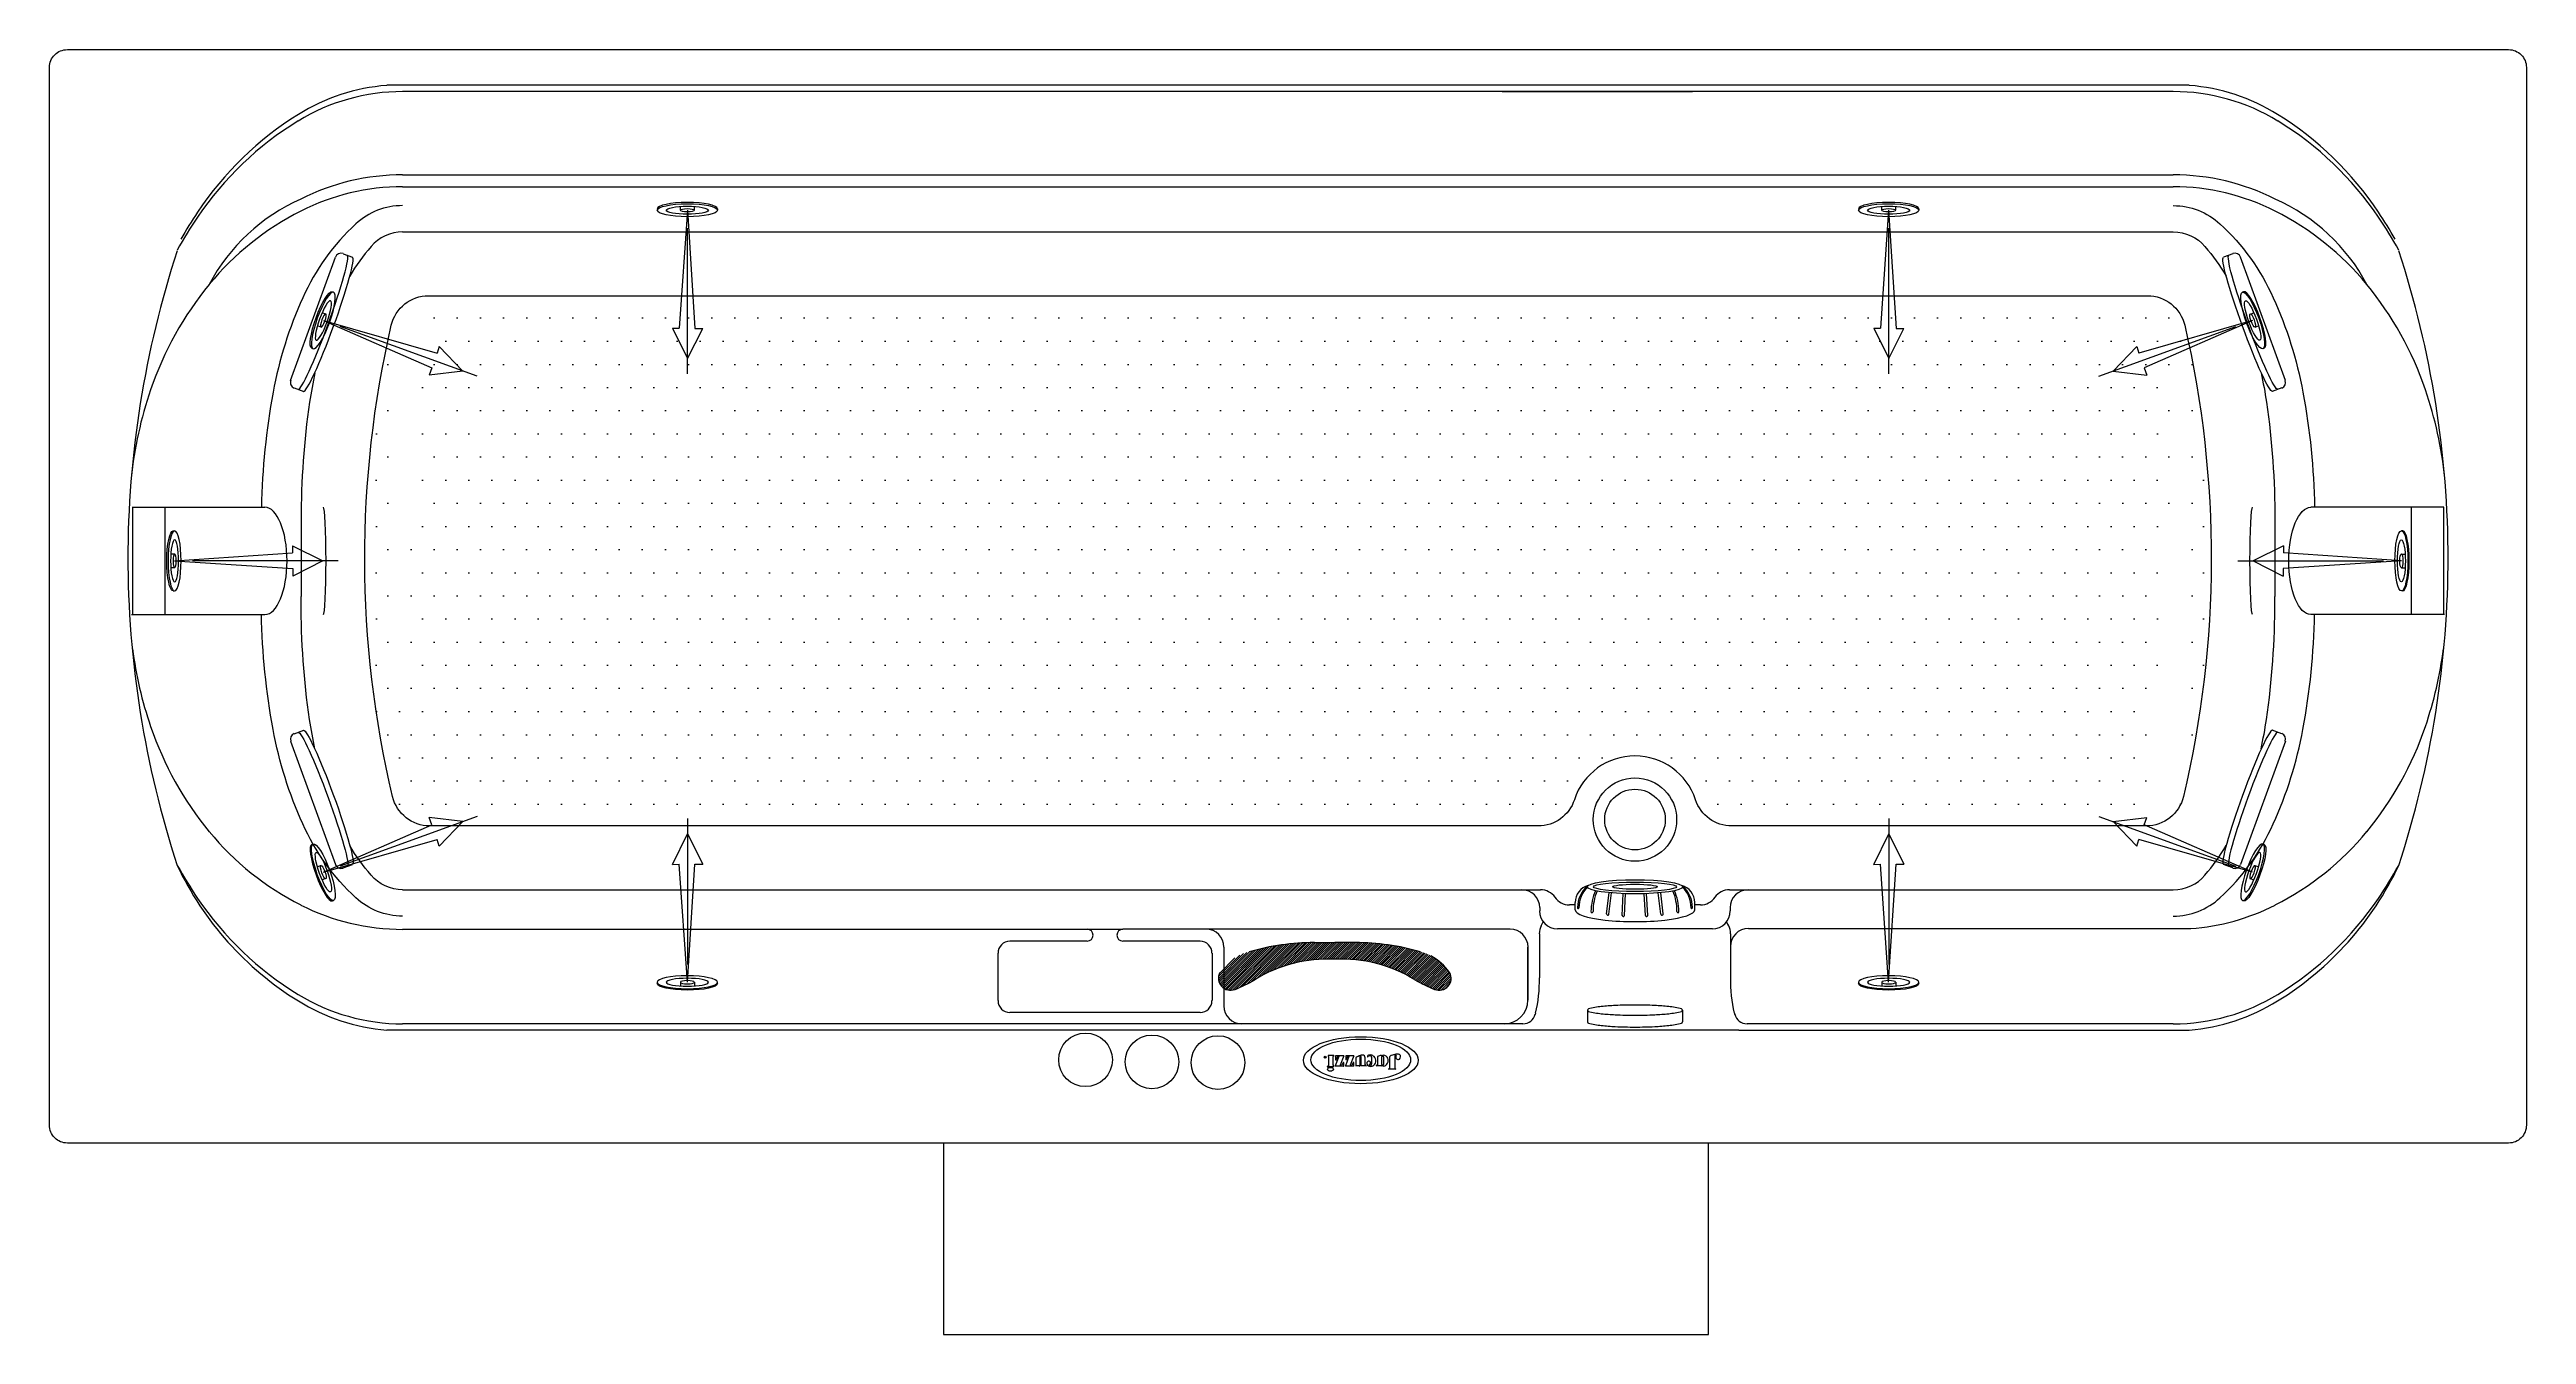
# Model space of a CAD drawing. Header units: millimetres. Extents: x -1239.19 to -1237.49, y 2242.96 to 2243.85.
import ezdxf
from ezdxf.enums import TextEntityAlignment as Align

# ---------------------------------------------------------------- set-up
doc = ezdxf.new("R2010")
doc.units = ezdxf.units.MM
doc.linetypes.add('CENTER', pattern=[2, 1.25, -0.25, 0.25, -0.25])
for name, color, linetype in [('CONTOR04', 7, 'Continuous'), ('dim1', 1, 'Continuous'), ('jacuzzi', 1, 'Continuous'), ('LCENTR02', 1, 'CENTER'), ('LCOTA02', 1, 'Continuous')]:
    doc.layers.add(name, color=color, linetype=linetype)
doc.styles.add('ROMANS', font='romans', dxfattribs={"height": 4})

# ---------------------------------------------------------------- blocks, each defined once
blk = doc.blocks.new('A$C302A24D9')
at = {"layer": 'jacuzzi'}
for p, q in [((0, 1.23), (0, 1.02)), ((1.81, 1.02), (1.81, 1.61)), ((2.9, 1.02), (2.9, 1.61)), ((4.71, 1.23), (4.71, 1.02))]:
    blk.add_line(p, q, dxfattribs=at)
at = {"layer": 'jacuzzi', "extrusion": (0, 0, -1)}
for centre, major_axis, ratio, start_param, end_param in [((2.36, 1.23), (2.36, 0), 0.431953, 3.141593, 6.283185), ((2.36, 1.02), (2.36, 0), 0.431953, 3.141593, 9.424778), ((2.36, 1.02), (1.65, 0), 0.381644, 3.141593, 9.424778), ((2.36, 1.02), (0.544, 0), 0.461888, 1.570796326794896, 7.853981633974482)]:
    blk.add_ellipse(centre, major_axis=major_axis, ratio=ratio, start_param=start_param, end_param=end_param, dxfattribs=at)
blk = doc.blocks.new('BMG')
at = {"layer": 'LCENTR02'}
blk.add_line((0, -12.84), (0, 1.55), dxfattribs=at)
at = {"layer": 'LCOTA02'}
for p, q in [((0, 0), (-0.59, -9.27)), ((0, 0), (0.64, -9.26)), ((0, -11.64), (-1.2, -9.27)), ((-0.59, -9.27), (-1.2, -9.27)), ((1.18, -9.25), (0, -11.64)), ((1.18, -9.25), (0.64, -9.26))]:
    blk.add_line(p, q, dxfattribs=at)
at = {"layer": 'CONTOR04', "yscale": 0.5}
blk.add_blockref('A$C302A24D9', (-2.36, -0.51), dxfattribs=at)

msp = doc.modelspace()

# ---------------------------------------------------------------- hatches: boundary and pattern name
at = {"layer": 'dim1'}
h = msp.add_hatch(dxfattribs=at)
h.set_pattern_fill('DOTS', color=256, scale=0.01, style=0)
edge = h.paths.add_edge_path()
edge.add_arc((-1238.167, 2243.3392), 0.0263, 270, 341.8038, ccw=False)
edge.add_line((-1238.167, 2243.313), (-1238.9277, 2243.313))
edge.add_arc((-1238.9277, 2243.3392), 0.0262, 193.3149, 270, ccw=False)
edge.add_arc((-1238.2623, 2243.4967), 0.7099, 167.0042, 193.3149, ccw=False)
edge.add_arc((-1238.9285, 2243.6505), 0.0263, 90, 167.0042, ccw=False)
edge.add_line((-1238.9285, 2243.6767), (-1237.7488, 2243.6767))
edge.add_arc((-1237.7488, 2243.6505), 0.0262, 12.9958, 90, ccw=False)
edge.add_arc((-1238.415, 2243.4967), 0.7099, -13.3149, 12.9958, ccw=False)
edge.add_arc((-1237.7496, 2243.3392), 0.0262, 270, 346.6851, ccw=False)
edge.add_line((-1237.7496, 2243.313), (-1238.034, 2243.313))
edge.add_arc((-1238.034, 2243.3392), 0.0263, 198.1962, 270, ccw=False)
edge.add_arc((-1238.1005, 2243.3174), 0.0437, 18.1962, 161.8038)
at = {"layer": 'jacuzzi'}
h = msp.add_hatch(dxfattribs=at)
h.set_pattern_fill('ANSI31', color=256, scale=0.00819, style=0)
h.set_pattern_definition([(45, (-1240.6775504, 2247.785411), (-0.00072390057, 0.00072390057), [])])
h.paths.add_polyline_path([(-1238.2516, 2243.2076, 0.040015), (-1238.2377, 2243.2008, 0.693838), (-1238.2277, 2243.2125, 0.117767), (-1238.2407, 2243.224, 0.051981), (-1238.2477, 2243.2267, 0.067757), (-1238.2925, 2243.2331), (-1238.3065, 2243.2331), (-1238.3206, 2243.2331, 0.067757), (-1238.3653, 2243.2267, 0.051981), (-1238.3724, 2243.224, 0.117767), (-1238.3854, 2243.2125, 0.693838), (-1238.3753, 2243.2008, 0.040015), (-1238.3615, 2243.2076, -0.150241), (-1238.3065, 2243.2216, -0.150241)])

# ---------------------------------------------------------------- linework, layer by layer
for p, q in [((-1238.4734, 2243.821), (-1238.9572, 2243.821)), ((-1238.4734, 2243.8167), (-1238.9463, 2243.8167)), ((-1237.7201, 2243.821), (-1238.4734, 2243.821)), ((-1237.7311, 2243.8167), (-1238.4734, 2243.8167)), ((-1238.2202, 2243.8167), (-1238.3836, 2243.8167)), ((-1238.1916, 2243.8167), (-1238.061, 2243.8167)), ((-1238.9463, 2243.7595), (-1237.7311, 2243.7595)), ((-1238.9463, 2243.7514), (-1238.4734, 2243.7514)), ((-1238.4734, 2243.7514), (-1237.7311, 2243.7514)), ((-1238.9463, 2243.7205), (-1237.7311, 2243.7205)), ((-1239.0232, 2243.6186), (-1238.9924, 2243.7031)), ((-1238.9872, 2243.7055), (-1238.9807, 2243.7031)), ((-1237.6901, 2243.7055), (-1237.6966, 2243.7031)), ((-1237.6541, 2243.6186), (-1237.6849, 2243.7031)), ((-1239.0207, 2243.6134), (-1239.0142, 2243.611)), ((-1237.6566, 2243.6134), (-1237.6631, 2243.611)), ((-1239.1319, 2243.5316), (-1239.0408, 2243.5316)), ((-1239.1317, 2243.5316), (-1239.1317, 2243.4581)), ((-1239.1095, 2243.5316), (-1239.1095, 2243.4581)), ((-1237.5454, 2243.5316), (-1237.6366, 2243.5316)), ((-1237.5678, 2243.5316), (-1237.5678, 2243.4581)), ((-1237.5456, 2243.5316), (-1237.5456, 2243.4581)), ((-1239.016, 2243.5229), (-1239.016, 2243.4705)), ((-1237.6613, 2243.5229), (-1237.6613, 2243.4705)), ((-1239.1325, 2243.4581), (-1239.0408, 2243.4581)), ((-1239.016, 2243.4668), (-1239.016, 2243.4705)), ((-1237.6613, 2243.4668), (-1237.6613, 2243.4705)), ((-1237.5448, 2243.4581), (-1237.6366, 2243.4581)), ((-1239.0232, 2243.3711), (-1238.9924, 2243.2866)), ((-1239.0207, 2243.3763), (-1239.0142, 2243.3787)), ((-1237.6541, 2243.3711), (-1237.6849, 2243.2866)), ((-1237.6566, 2243.3763), (-1237.6631, 2243.3787)), ((-1238.9872, 2243.2842), (-1238.9807, 2243.2866)), ((-1237.6901, 2243.2842), (-1237.6966, 2243.2866)), ((-1238.9463, 2243.2692), (-1238.1654, 2243.2692)), ((-1238.0356, 2243.2692), (-1237.7311, 2243.2692)), ((-1238.1659, 2243.257), (-1238.1659, 2243.2547)), ((-1238.1415, 2243.2589), (-1238.1455, 2243.2589)), ((-1238.1416, 2243.2555), (-1238.1415, 2243.2605)), ((-1238.1416, 2243.2555), (-1238.1415, 2243.2605)), ((-1238.12, 2243.2527), (-1238.1182, 2243.2672)), ((-1238.1184, 2243.2525), (-1238.1166, 2243.2671)), ((-1238.1093, 2243.2517), (-1238.1086, 2243.2666)), ((-1238.1077, 2243.2517), (-1238.107, 2243.2665)), ((-1238.0933, 2243.2517), (-1238.0941, 2243.2665)), ((-1238.0917, 2243.2517), (-1238.0925, 2243.2666)), ((-1238.0827, 2243.2525), (-1238.0845, 2243.2671)), ((-1238.0811, 2243.2527), (-1238.0828, 2243.2672)), ((-1238.0595, 2243.2555), (-1238.0595, 2243.2605)), ((-1238.0556, 2243.2589), (-1238.0595, 2243.2589)), ((-1238.0351, 2243.257), (-1238.0351, 2243.2547)), ((-1238.9463, 2243.2422), (-1238.452, 2243.2422)), ((-1238.1862, 2243.2422), (-1238.452, 2243.2422)), ((-1238.1661, 2243.2391), (-1238.1661, 2243.2088)), ((-1238.1649, 2243.2446), (-1238.1635, 2243.2473)), ((-1238.0474, 2243.2424), (-1238.1537, 2243.2424)), ((-1238.0362, 2243.2446), (-1238.0376, 2243.2473)), ((-1238.0349, 2243.2391), (-1238.0349, 2243.2088)), ((-1238.0227, 2243.2426), (-1237.719, 2243.2426)), ((-1238.5377, 2243.2258), (-1238.5377, 2243.1932)), ((-1238.4765, 2243.234), (-1238.5295, 2243.234)), ((-1238.399, 2243.234), (-1238.452, 2243.234)), ((-1238.3908, 2243.2258), (-1238.3908, 2243.1932)), ((-1238.3826, 2243.2299), (-1238.3826, 2243.1891)), ((-1238.3206, 2243.2331), (-1238.3065, 2243.2331)), ((-1238.2925, 2243.2331), (-1238.3065, 2243.2331)), ((-1238.174, 2243.2304), (-1238.174, 2243.1936)), ((-1238.174, 2243.1936), (-1238.174, 2243.2299)), ((-1238.399, 2243.185), (-1238.5295, 2243.185)), ((-1238.1688, 2243.1845), (-1238.169, 2243.1838)), ((-1238.1332, 2243.1867), (-1238.1332, 2243.1786)), ((-1238.0679, 2243.1867), (-1238.0679, 2243.1786)), ((-1238.0323, 2243.1845), (-1238.0321, 2243.1838)), ((-1238.0293, 2243.173), (-1238.9572, 2243.173)), ((-1238.1774, 2243.1773), (-1238.9463, 2243.1773)), ((-1238.0293, 2243.173), (-1237.7201, 2243.173)), ((-1237.7311, 2243.1773), (-1238.0236, 2243.1773)), ((-1238.3112, 2243.1554), (-1238.3112, 2243.1552)), ((-1238.3073, 2243.1555), (-1238.3111, 2243.1555)), ((-1238.3072, 2243.1554), (-1238.3072, 2243.1552)), ((-1238.3037, 2243.1549), (-1238.3062, 2243.1484)), ((-1238.306, 2243.1554), (-1238.306, 2243.1527)), ((-1238.3005, 2243.1554), (-1238.3059, 2243.1554)), ((-1238.3055, 2243.1526), (-1238.3059, 2243.1526)), ((-1238.3004, 2243.1553), (-1238.3028, 2243.1489)), ((-1238.3005, 2243.1507), (-1238.3008, 2243.1507)), ((-1238.3004, 2243.1484), (-1238.3004, 2243.1506)), ((-1238.2968, 2243.1549), (-1238.2993, 2243.1484)), ((-1238.299, 2243.1554), (-1238.299, 2243.1527)), ((-1238.2935, 2243.1554), (-1238.2989, 2243.1554)), ((-1238.2986, 2243.1526), (-1238.2989, 2243.1526)), ((-1238.2934, 2243.1553), (-1238.2959, 2243.1489)), ((-1238.2935, 2243.1507), (-1238.2938, 2243.1507)), ((-1238.2934, 2243.1484), (-1238.2934, 2243.1506)), ((-1238.2857, 2243.149), (-1238.2857, 2243.154)), ((-1238.2842, 2243.1551), (-1238.2842, 2243.1546)), ((-1238.2813, 2243.1544), (-1238.2813, 2243.1499)), ((-1238.2771, 2243.1491), (-1238.2771, 2243.1549)), ((-1238.2746, 2243.1553), (-1238.2746, 2243.1557)), ((-1238.2688, 2243.1466), (-1238.2688, 2243.155)), ((-1238.2653, 2243.1557), (-1238.2653, 2243.1468)), ((-1238.3005, 2243.1483), (-1238.3061, 2243.1483)), ((-1238.2935, 2243.1483), (-1238.2992, 2243.1483)), ((-1238.2895, 2243.1484), (-1238.2921, 2243.1484)), ((-1238.2852, 2243.1484), (-1238.2884, 2243.1484)), ((-1238.2852, 2243.1489), (-1238.2856, 2243.1489)), ((-1238.2852, 2243.1488), (-1238.2852, 2243.1484)), ((-1238.2779, 2243.1485), (-1238.2779, 2243.1488)), ((-1238.2777, 2243.1489), (-1238.2773, 2243.1489)), ((-1238.2746, 2243.1484), (-1238.2777, 2243.1484)), ((-1238.2744, 2243.1486), (-1238.2744, 2243.1485)), ((-1238.2695, 2243.1462), (-1238.2695, 2243.1464)), ((-1238.2693, 2243.1466), (-1238.2688, 2243.1466)), ((-1238.265, 2243.1461), (-1238.2693, 2243.1461)), ((-1238.2652, 2243.1466), (-1238.265, 2243.1466)), ((-1238.2649, 2243.1464), (-1238.2649, 2243.1462)), ((-1238.5751, 2243.0955), (-1238.5751, 2242.9643)), ((-1238.0501, 2242.9643), (-1238.0501, 2243.0955)), ((-1238.5751, 2242.9643), (-1238.0501, 2242.9643))]:
    msp.add_line(p, q, dxfattribs=at)
at = {"layer": 'jacuzzi', "color": 3}
msp.add_lwpolyline([(-1237.4887, 2243.1078, -0.414214), (-1237.5009, 2243.0955), (-1239.1764, 2243.0955, -0.414214), (-1239.1887, 2243.1078), (-1239.1887, 2243.8333, -0.414214), (-1239.1764, 2243.8455), (-1237.5009, 2243.8455, -0.414214), (-1237.4887, 2243.8333)], format="xyb", close=True, dxfattribs=at)
at = {"layer": 'jacuzzi'}
for points in [[(-1238.9463, 2243.7385, 0.188149), (-1238.9784, 2243.726, 0.101334), (-1239.0149, 2243.6753, 0.059725), (-1239.0352, 2243.6105, 0.041549), (-1239.0432, 2243.5316)], [(-1237.7311, 2243.7385, -0.188149), (-1237.699, 2243.726, -0.101334), (-1237.6624, 2243.6753, -0.059725), (-1237.6421, 2243.6105, -0.041549), (-1237.6341, 2243.5316)], [(-1238.9463, 2243.7205, 0.219593), (-1238.968, 2243.7104, 0.041078), (-1238.9826, 2243.6902)], [(-1237.7311, 2243.7205, -0.219593), (-1237.7093, 2243.7104, -0.041078), (-1237.6948, 2243.6902)], [(-1239.0065, 2243.6239, 0.016396), (-1239.0102, 2243.6037, 0.03634), (-1239.016, 2243.5229)], [(-1237.6708, 2243.6239, -0.016396), (-1237.6671, 2243.6037, -0.03634), (-1237.6613, 2243.5229)], [(-1238.9463, 2243.2512, -0.188149), (-1238.9784, 2243.2637, -0.101334), (-1239.0149, 2243.3144, -0.059725), (-1239.0352, 2243.3792, -0.041549), (-1239.0432, 2243.4581)], [(-1239.0065, 2243.3658, -0.016396), (-1239.0102, 2243.386, -0.03634), (-1239.016, 2243.4668)], [(-1237.7311, 2243.2512, 0.188149), (-1237.699, 2243.2637, 0.101334), (-1237.6624, 2243.3144, 0.059725), (-1237.6421, 2243.3792, 0.041549), (-1237.6341, 2243.4581)], [(-1237.6708, 2243.3658, 0.016396), (-1237.6671, 2243.386, 0.03634), (-1237.6613, 2243.4668)], [(-1238.9463, 2243.2692, -0.219593), (-1238.968, 2243.2793, -0.041078), (-1238.9826, 2243.2995)], [(-1237.7311, 2243.2692, 0.219593), (-1237.7093, 2243.2793, 0.041078), (-1237.6948, 2243.2995)], [(-1238.3108, 2243.1548), (-1238.3108, 2243.1486, -0.309408), (-1238.3109, 2243.1484, 0.090701), (-1238.3117, 2243.148, 0.365017), (-1238.3117, 2243.1479), (-1238.3116, 2243.1477, 0.451807), (-1238.3114, 2243.1477, -0.178007), (-1238.3103, 2243.148)], [(-1238.3104, 2243.148), (-1238.3073, 2243.148, 0.414214), (-1238.3073, 2243.1481), (-1238.3073, 2243.1485, 0.414214), (-1238.3073, 2243.1486), (-1238.3076, 2243.1486, -0.414214), (-1238.3077, 2243.1487), (-1238.3077, 2243.1548)], [(-1238.2891, 2243.1556, 0.062974), (-1238.2918, 2243.1542, 0.257829), (-1238.2921, 2243.1537), (-1238.2921, 2243.1484)], [(-1238.2885, 2243.1484), (-1238.2885, 2243.1547, 0.135484), (-1238.2885, 2243.1548, 0.597309), (-1238.2894, 2243.1547, 0.11277), (-1238.2894, 2243.1547), (-1238.2894, 2243.1484)]]:
    msp.add_lwpolyline(points, format="xyb", dxfattribs=at)
for points in [[(-1238.1421, 2243.331, -0.323974), (-1238.167, 2243.313), (-1238.9277, 2243.313, -0.347675), (-1238.9532, 2243.3332, -0.115309), (-1238.9541, 2243.6564, -0.349236), (-1238.9285, 2243.6767), (-1237.7488, 2243.6767, -0.349236), (-1237.7232, 2243.6564, -0.115309), (-1237.7241, 2243.3332, -0.347675), (-1237.7496, 2243.313), (-1238.034, 2243.313, -0.323974), (-1238.059, 2243.331, 0.72393)], [(-1238.2744, 2243.1543), (-1238.2744, 2243.1498, 1), (-1238.2728, 2243.1498), (-1238.2728, 2243.1543, 1)]]:
    msp.add_lwpolyline(points, format="xyb", close=True, dxfattribs=at)
for centre, radius in [((-1238.1005, 2243.3174), 0.0286), ((-1238.1005, 2243.3174), 0.0208), ((-1238.4776, 2243.1526), 0.0184), ((-1238.432, 2243.1512), 0.0184), ((-1238.3867, 2243.1507), 0.0184), ((-1238.3131, 2243.1544), 0.000696)]:
    msp.add_circle(centre, radius, dxfattribs=at)
for centre, radius, start, end in [((-1238.9463, 2243.6791), 0.1376, 90, 121.4315), ((-1238.9463, 2243.6858), 0.1356, 94.6272, 121.8405), ((-1237.7311, 2243.6791), 0.1376, 58.5685, 90), ((-1237.7311, 2243.6858), 0.1356, 58.1595, 85.3728), ((-1238.8978, 2243.6078), 0.2275, 121.8405, 146.2966), ((-1238.9005, 2243.6042), 0.2254, 121.4315, 145.8725), ((-1237.7795, 2243.6078), 0.2275, 33.7034, 58.1595), ((-1237.7768, 2243.6042), 0.2254, 34.1275, 58.5685), ((-1238.9463, 2243.6041), 0.1555, 90, 116.739), ((-1238.9463, 2243.5959), 0.1555, 90, 116.739), ((-1237.7311, 2243.6041), 0.1555, 63.261, 90), ((-1237.7311, 2243.5959), 0.1555, 63.261, 90), ((-1238.828, 2243.5551), 0.3129, 145.8725, 150.744), ((-1238.8209, 2243.5565), 0.3199, 146.2966, 150.2145), ((-1238.9632, 2243.6228), 0.1313, 113.8287, 152.0047), ((-1238.9285, 2243.5606), 0.1949, 116.739, 140.5737), ((-1237.7141, 2243.6228), 0.1313, 27.9953, 66.1713), ((-1237.7488, 2243.5606), 0.1949, 39.4263, 63.261), ((-1237.8564, 2243.5565), 0.3199, 29.7855, 33.7034), ((-1237.8493, 2243.5551), 0.3129, 29.256, 34.1275), ((-1238.4539, 2243.4953), 0.681, 161.8403, 180), ((-1238.9886, 2243.7017), 0.00408, 70, 160), ((-1237.6887, 2243.7017), 0.00408, 20, 110), ((-1238.2234, 2243.4953), 0.681, 0, 18.1597), ((-1238.9007, 2243.5378), 0.2309, 140.5737, 161.1934), ((-1237.7766, 2243.5378), 0.2309, 18.8066, 39.4263), ((-1238.857, 2243.5229), 0.2771, 161.1934, 174.0453), ((-1239.0193, 2243.6172), 0.00408, 160, 250), ((-1237.658, 2243.6172), 0.00408, 290, 20), ((-1237.8203, 2243.5229), 0.2771, 5.9547, 18.8066), ((-1238.4539, 2243.4982), 0.681, 180, 198.1597), ((-1238.2234, 2243.4982), 0.681, 341.8403, 0), ((-1238.857, 2243.4706), 0.2771, 187.4771, 198.8066), ((-1237.8203, 2243.4706), 0.2771, 341.1934, 352.5229), ((-1238.9007, 2243.4557), 0.2309, 198.8066, 219.4263), ((-1239.0193, 2243.3725), 0.00408, 110, 200), ((-1237.658, 2243.3725), 0.00408, 340, 70), ((-1237.7766, 2243.4557), 0.2309, 320.5737, 341.1934), ((-1238.9285, 2243.4329), 0.1949, 219.4263, 243.261), ((-1237.7488, 2243.4329), 0.1949, 296.739, 320.5737), ((-1238.9886, 2243.288), 0.00408, 200, 290), ((-1237.6887, 2243.288), 0.00408, 250, 340), ((-1238.9034, 2243.3791), 0.2185, 205.2358, 238.4122), ((-1238.828, 2243.4389), 0.3129, 209.2635, 214.1275), ((-1238.1782, 2243.257), 0.0123, 0, 90), ((-1238.1654, 2243.257), 0.0123, 35.3694, 90), ((-1238.1293, 2243.2604), 0.0123, 105.4909, 179.5), ((-1238.1221, 2243.2576), 0.0178, 127.8314, 181.6456), ((-1238.1191, 2243.257), 0.0199, 134.3309, 180.2321), ((-1238.0718, 2243.2604), 0.0123, 0.5, 74.4472), ((-1238.0789, 2243.2576), 0.0178, 358.3544, 52.1082), ((-1238.0819, 2243.257), 0.0199, 359.7679, 45.0739), ((-1238.0356, 2243.257), 0.0123, 90, 144.6306), ((-1238.0229, 2243.257), 0.0123, 90, 180), ((-1237.7739, 2243.3791), 0.2185, 301.5878, 334.7642), ((-1237.8493, 2243.4389), 0.3129, 325.8725, 330.7365), ((-1238.9005, 2243.3898), 0.2254, 214.1275, 238.5685), ((-1238.9463, 2243.3976), 0.1555, 243.261, 270), ((-1238.1537, 2243.2547), 0.0123, 180, 270), ((-1238.1455, 2243.2712), 0.0123, 215.3694, 270), ((-1238.1395, 2243.2569), 0.000502, 158.3204, 352.6804), ((-1238.0948, 2243.2541), 0.0359, 156.1373, 179.444), ((-1238.13, 2243.2542), 0.000723, 160.0987, 10.7386), ((-1238.0906, 2243.2541), 0.0387, 158.2863, 179.644), ((-1238.1192, 2243.2526), 0.000793, 170.818, 354.7502), ((-1238.0819, 2243.2526), 0.000793, 185.2498, 9.182), ((-1238.1104, 2243.2541), 0.0387, 0.356, 21.7114), ((-1238.1063, 2243.2541), 0.0359, 0.556, 23.8599), ((-1238.071, 2243.2542), 0.000723, 169.2614, 19.9013), ((-1238.0616, 2243.2569), 0.000502, 187.3196, 21.6796), ((-1238.0556, 2243.2712), 0.0123, 270, 324.6306), ((-1238.0474, 2243.2547), 0.0123, 270, 0), ((-1237.7311, 2243.3976), 0.1555, 274.4405, 296.739), ((-1237.7768, 2243.3898), 0.2254, 301.4315, 325.8725), ((-1238.4765, 2243.2381), 0.00408, 270, 90), ((-1238.452, 2243.2381), 0.00408, 90, 270), ((-1238.3949, 2243.2299), 0.0123, 0, 90), ((-1238.1862, 2243.2299), 0.0123, 0, 90), ((-1238.1862, 2243.2299), 0.0123, 0, 90), ((-1238.1539, 2243.2391), 0.0123, 153.4979, 180), ((-1238.1539, 2243.2391), 0.0123, 153.4979, 180), ((-1238.1085, 2243.2517), 0.000809, 176.3618, 357.5776), ((-1238.0925, 2243.2517), 0.000809, 182.4224, 3.6382), ((-1238.0472, 2243.2391), 0.0123, 0, 26.5021), ((-1238.0227, 2243.2304), 0.0123, 90, 180), ((-1238.5295, 2243.2258), 0.00817, 90, 180), ((-1238.399, 2243.2258), 0.00817, 0, 90), ((-1238.3194, 2243.0656), 0.1675, 90.3971, 105.9022), ((-1238.3112, 2243.1252), 0.0965, 87.2469, 121.424), ((-1238.3019, 2243.1252), 0.0965, 58.576, 92.7531), ((-1238.2936, 2243.0656), 0.1675, 74.0978, 89.6029), ((-1238.2583, 2243.191), 0.0373, 35.0288, 61.8953), ((-1238.3782, 2243.2085), 0.00819, 151.3486, 292.3936), ((-1238.4103, 2243.2906), 0.0964, 291.466, 300.4595), ((-1238.2027, 2243.2906), 0.0964, 239.5405, 248.534), ((-1238.2349, 2243.2085), 0.00819, 247.6064, 28.6514), ((-1238.2586, 2243.2066), 0.0925, 346.1843, 1.3923), ((-1237.9425, 2243.2066), 0.0925, 178.6077, 193.8157), ((-1238.9463, 2243.3149), 0.1376, 238.5685, 270), ((-1238.9463, 2243.3082), 0.1356, 238.1595, 265.3728), ((-1238.5295, 2243.1932), 0.00817, 180, 270), ((-1238.399, 2243.1932), 0.00817, 270, 0), ((-1238.3704, 2243.1896), 0.0123, 180, 270), ((-1238.1903, 2243.1936), 0.0163, 270, 0), ((-1238.1323, 2243.1867), 0.000857, 104.1631, 180), ((-1238.1323, 2243.1867), 0.000857, 180, 255.8369), ((-1238.117, 2243.1261), 0.0634, 95.9674, 104.1631), ((-1238.117, 2243.2473), 0.0634, 255.8369, 264.0326), ((-1238.1072, 2243.0321), 0.1579, 92.4792, 95.9674), ((-1238.1072, 2243.3413), 0.1579, 264.0326, 267.5208), ((-1238.1005, 2242.8777), 0.3125, 90, 92.4792), ((-1238.1005, 2242.8777), 0.3125, 87.5208, 90), ((-1238.0938, 2243.0321), 0.1579, 84.0326, 87.5208), ((-1238.0938, 2243.3413), 0.1579, 272.4792, 275.9674), ((-1238.084, 2243.1261), 0.0634, 75.8369, 84.0326), ((-1238.084, 2243.2473), 0.0634, 275.9674, 284.1631), ((-1238.0687, 2243.1867), 0.000857, 0, 75.8369), ((-1238.0687, 2243.1867), 0.000857, 284.1631, 0), ((-1237.7311, 2243.3149), 0.1376, 270, 301.4315), ((-1237.7311, 2243.3082), 0.1356, 274.6272, 301.8405), ((-1238.1774, 2243.1861), 0.00875, 270, 345.3158), ((-1238.1323, 2243.1786), 0.000857, 180, 255.8369), ((-1238.117, 2243.2392), 0.0634, 255.8369, 264.0326), ((-1238.1072, 2243.3332), 0.1579, 264.0326, 267.5208), ((-1238.1005, 2243.4957), 0.3125, 267.5208, 270), ((-1238.1005, 2243.4876), 0.3125, 267.5208, 270), ((-1238.1005, 2243.4957), 0.3125, 270, 272.4792), ((-1238.1005, 2243.4876), 0.3125, 270, 272.4792), ((-1238.0938, 2243.3332), 0.1579, 272.4792, 275.9674), ((-1238.084, 2243.2392), 0.0634, 275.9674, 284.1631), ((-1238.0687, 2243.1786), 0.000857, 284.1631, 0), ((-1238.0236, 2243.1861), 0.00875, 194.6842, 270), ((-1238.3111, 2243.1554), 0.0000799, 90, 180), ((-1238.3111, 2243.1552), 0.0000799, 180, 273.6112), ((-1238.3111, 2243.1548), 0.00032, 0, 93.6112), ((-1238.3074, 2243.1548), 0.00032, 82.1724, 180), ((-1238.3073, 2243.1554), 0.0000799, 0, 90), ((-1238.3073, 2243.1552), 0.0000799, 262.1724, 0), ((-1238.3059, 2243.1553), 0.0000799, 90, 180), ((-1238.3059, 2243.1527), 0.0000799, 180, 270), ((-1238.3055, 2243.1527), 0.0000996, 270, 3.7772), ((-1238.3031, 2243.1529), 0.00229, 114.8275, 183.7772), ((-1238.3037, 2243.1529), 0.00213, 94.0743, 101.2218), ((-1238.3038, 2243.1549), 0.0000996, 338.9296, 94.0743), ((-1238.3031, 2243.1508), 0.00225, 310.1573, 355.0588), ((-1238.3008, 2243.1506), 0.0000799, 90, 175.0588), ((-1238.3005, 2243.1553), 0.0000996, 338.9296, 90), ((-1238.3005, 2243.1506), 0.0000799, 0, 90), ((-1238.2989, 2243.1553), 0.0000799, 90, 180), ((-1238.2989, 2243.1527), 0.0000799, 180, 270), ((-1238.2986, 2243.1527), 0.0000996, 270, 3.7772), ((-1238.2962, 2243.1529), 0.00229, 114.8275, 183.7772), ((-1238.2967, 2243.1529), 0.00213, 94.0743, 101.2218), ((-1238.2969, 2243.1549), 0.0000996, 338.9296, 94.0743), ((-1238.2961, 2243.1508), 0.00225, 310.1573, 355.0588), ((-1238.2938, 2243.1506), 0.0000799, 90, 175.0588), ((-1238.2935, 2243.1553), 0.0000996, 338.9296, 90), ((-1238.2935, 2243.1506), 0.0000799, 0, 90), ((-1238.2879, 2243.1522), 0.00369, 84.0736, 109.8501), ((-1238.2876, 2243.154), 0.00188, 0, 87.9232), ((-1238.283, 2243.1502), 0.00156, 114.3936, 205.9072), ((-1238.2816, 2243.152), 0.00409, 115.0031, 128.9089), ((-1238.2841, 2243.1551), 0.0000996, 129.1312, 180), ((-1238.2841, 2243.1546), 0.0000996, 180, 324.8584), ((-1238.2825, 2243.1534), 0.00192, 115.2704, 144.8584), ((-1238.2832, 2243.1505), 0.00121, 290.2833, 110.7343), ((-1238.2821, 2243.1522), 0.00374, 61.6824, 109.3433), ((-1238.2823, 2243.153), 0.00233, 78.5772, 114.2197), ((-1238.2821, 2243.1545), 0.000811, 354.0544, 72.5389), ((-1238.2822, 2243.152), 0.0039, 307.1313, 62.2671), ((-1238.2739, 2243.1492), 0.00655, 96.286, 120.0862), ((-1238.2731, 2243.1531), 0.00267, 48.3999, 124.2305), ((-1238.2737, 2243.1521), 0.00386, 306.3033, 51.4856), ((-1238.2686, 2243.155), 0.00016, 118.8232, 180), ((-1238.2606, 2243.1392), 0.0178, 105.5604, 116.8444), ((-1238.2638, 2243.1505), 0.00605, 80.1754, 105.4183), ((-1238.2649, 2243.1556), 0.000496, 140.2199, 171.1443), ((-1238.2648, 2243.1555), 0.00053, 117.2029, 136.5289), ((-1238.2649, 2243.1556), 0.000398, 66.1283, 117.2029), ((-1238.265, 2243.1555), 0.000581, 15.7752, 66.1283), ((-1238.2631, 2243.1545), 0.00161, 149.3882, 303.2376), ((-1238.2648, 2243.1555), 0.000398, 329.3882, 15.7752), ((-1238.263, 2243.1549), 0.00159, 54.8089, 80.1754), ((-1238.2632, 2243.1547), 0.00185, 302.9803, 54.8089), ((-1238.3061, 2243.1484), 0.0000799, 158.9296, 270), ((-1238.3027, 2243.1489), 0.0000996, 158.9296, 260.3374), ((-1238.3025, 2243.1501), 0.0014, 260.3374, 309.0048), ((-1238.3005, 2243.1484), 0.0000799, 270, 0), ((-1238.2992, 2243.1484), 0.0000799, 158.9296, 270), ((-1238.2958, 2243.1489), 0.0000996, 158.9296, 260.3374), ((-1238.2956, 2243.1501), 0.0014, 260.3374, 309.0048), ((-1238.2935, 2243.1484), 0.0000799, 270, 0), ((-1238.2921, 2243.1484), 0.0000799, 180, 270), ((-1238.2895, 2243.1484), 0.0000799, 270, 0), ((-1238.2884, 2243.1484), 0.0000799, 180, 270), ((-1238.2856, 2243.149), 0.0000799, 180, 270), ((-1238.2852, 2243.1488), 0.0000799, 0, 90), ((-1238.2852, 2243.1484), 0.0000799, 270, 0), ((-1238.282, 2243.1509), 0.00277, 209.5272, 267.5019), ((-1238.2826, 2243.149), 0.000366, 109.0295, 224.0873), ((-1238.2824, 2243.1494), 0.000854, 230.781, 276.3414), ((-1238.2824, 2243.1496), 0.00101, 277.112, 327.2426), ((-1238.282, 2243.1516), 0.00348, 268.5996, 308.9527), ((-1238.283, 2243.1499), 0.00172, 330.4373, 359.0124), ((-1238.2777, 2243.1488), 0.00016, 90, 180), ((-1238.2777, 2243.1485), 0.00016, 180, 270), ((-1238.2773, 2243.1491), 0.00016, 270, 0), ((-1238.2746, 2243.1485), 0.00016, 270, 0), ((-1238.2743, 2243.1486), 0.0000799, 51.4553, 180), ((-1238.2731, 2243.1508), 0.00245, 239.9231, 312.2761), ((-1238.2693, 2243.1464), 0.00016, 90, 180), ((-1238.2693, 2243.1462), 0.00016, 180, 270), ((-1238.2652, 2243.1468), 0.00016, 180, 270), ((-1238.265, 2243.1464), 0.00016, 0, 90), ((-1238.265, 2243.1462), 0.00016, 270, 0)]:
    msp.add_arc(centre, radius, start, end, dxfattribs=at)
for centre, major_axis, ratio, start_param, end_param in [((-1239.0012, 2243.6585), (0.0168, 0.046), 0.081634, 3.141593, 6.283185), ((-1238.9975, 2243.6571), (0.0168, 0.046), 0.081634, 3.141593, 6.283185), ((-1239.0408, 2243.4948), (0, 0.0368), 0.411322, 3.141593, 6.283185), ((-1239.0007, 2243.4948), (0, 0.0368), 0.049428, 3.141593, 6.283185), ((-1237.6798, 2243.3326), (-0.0168, -0.046), 0.081634, 3.141593, 6.283185), ((-1237.6761, 2243.3312), (-0.0168, -0.046), 0.081634, 3.141593, 6.283185), ((-1238.1005, 2243.2555), (-0.041, 0), 0.198307, 6.281174, 9.428239)]:
    msp.add_ellipse(centre, major_axis=major_axis, ratio=ratio, start_param=start_param, end_param=end_param, dxfattribs=at)
at = {"layer": 'jacuzzi', "extrusion": (0, 0, -1)}
for centre, major_axis, ratio in [((-1237.6798, 2243.6571), (-0.0168, 0.046), 0.081634), ((-1237.6761, 2243.6585), (-0.0168, 0.046), 0.081634), ((-1237.6766, 2243.4948), (0, 0.0368), 0.049428), ((-1237.6366, 2243.4948), (0, 0.0368), 0.411322), ((-1239.0012, 2243.3312), (0.0168, -0.046), 0.081634), ((-1238.9975, 2243.3326), (0.0168, -0.046), 0.081634)]:
    msp.add_ellipse(centre, major_axis=major_axis, ratio=ratio, start_param=3.141593, end_param=6.283185, dxfattribs=at)
at = {"layer": 'jacuzzi'}
for centre, major_axis, ratio in [((-1238.1005, 2243.2713), (-0.0327, 0), 0.1484), ((-1238.1005, 2243.2713), (-0.0285, 0), 0.114375), ((-1238.1005, 2243.2713), (-0.0154, 0), 0.112344), ((-1238.2887, 2243.1523), (0.0394, 0), 0.408776), ((-1238.2887, 2243.1526), (0.0342, 0), 0.415223), ((-1238.3095, 2243.1461), (0.00206, 0), 0.621803)]:
    msp.add_ellipse(centre, major_axis=major_axis, ratio=ratio, dxfattribs=at)

# ---------------------------------------------------------------- block references
at = {"layer": 'jacuzzi', "yscale": 0.008744157023139087, "zscale": 0.008744157023021728}
for p, xscale, rotation in [((-1238.7509, 2243.7353), -0.008744157022985907, 0.0194465556614988), ((-1237.9264, 2243.7353), -0.008744157022985907, 0.0194465556614988), ((-1239.0007, 2243.6597), 0.008744157022985907, 70.06542589411727), ((-1237.6766, 2243.6597), -0.008744157022985907, 289.9345741058827), ((-1239.1028, 2243.4948), 0.008744157022985907, 89.98055344433855), ((-1237.5745, 2243.4948), -0.008744157022985907, 270.0194465556615), ((-1239.0007, 2243.2813), -0.008744157022985907, 109.9345741058827), ((-1237.6766, 2243.2813), 0.008744157022985907, 250.0654258941173), ((-1238.7509, 2243.2058), 0.008744157022985907, 179.9805534443385), ((-1237.9264, 2243.2058), 0.008744157022985907, 179.9805534443385)]:
    msp.add_blockref('BMG', p, dxfattribs=dict(at, xscale=xscale, rotation=rotation))

# ---------------------------------------------------------------- texts
at = {"layer": 'jacuzzi', "style": 'ROMANS'}
msp.add_text('R', height=0.000697, rotation=180, dxfattribs=at).set_placement((-1238.3131, 2243.1544), align=Align.MIDDLE_CENTER)

doc.saveas('drawing.dxf')
